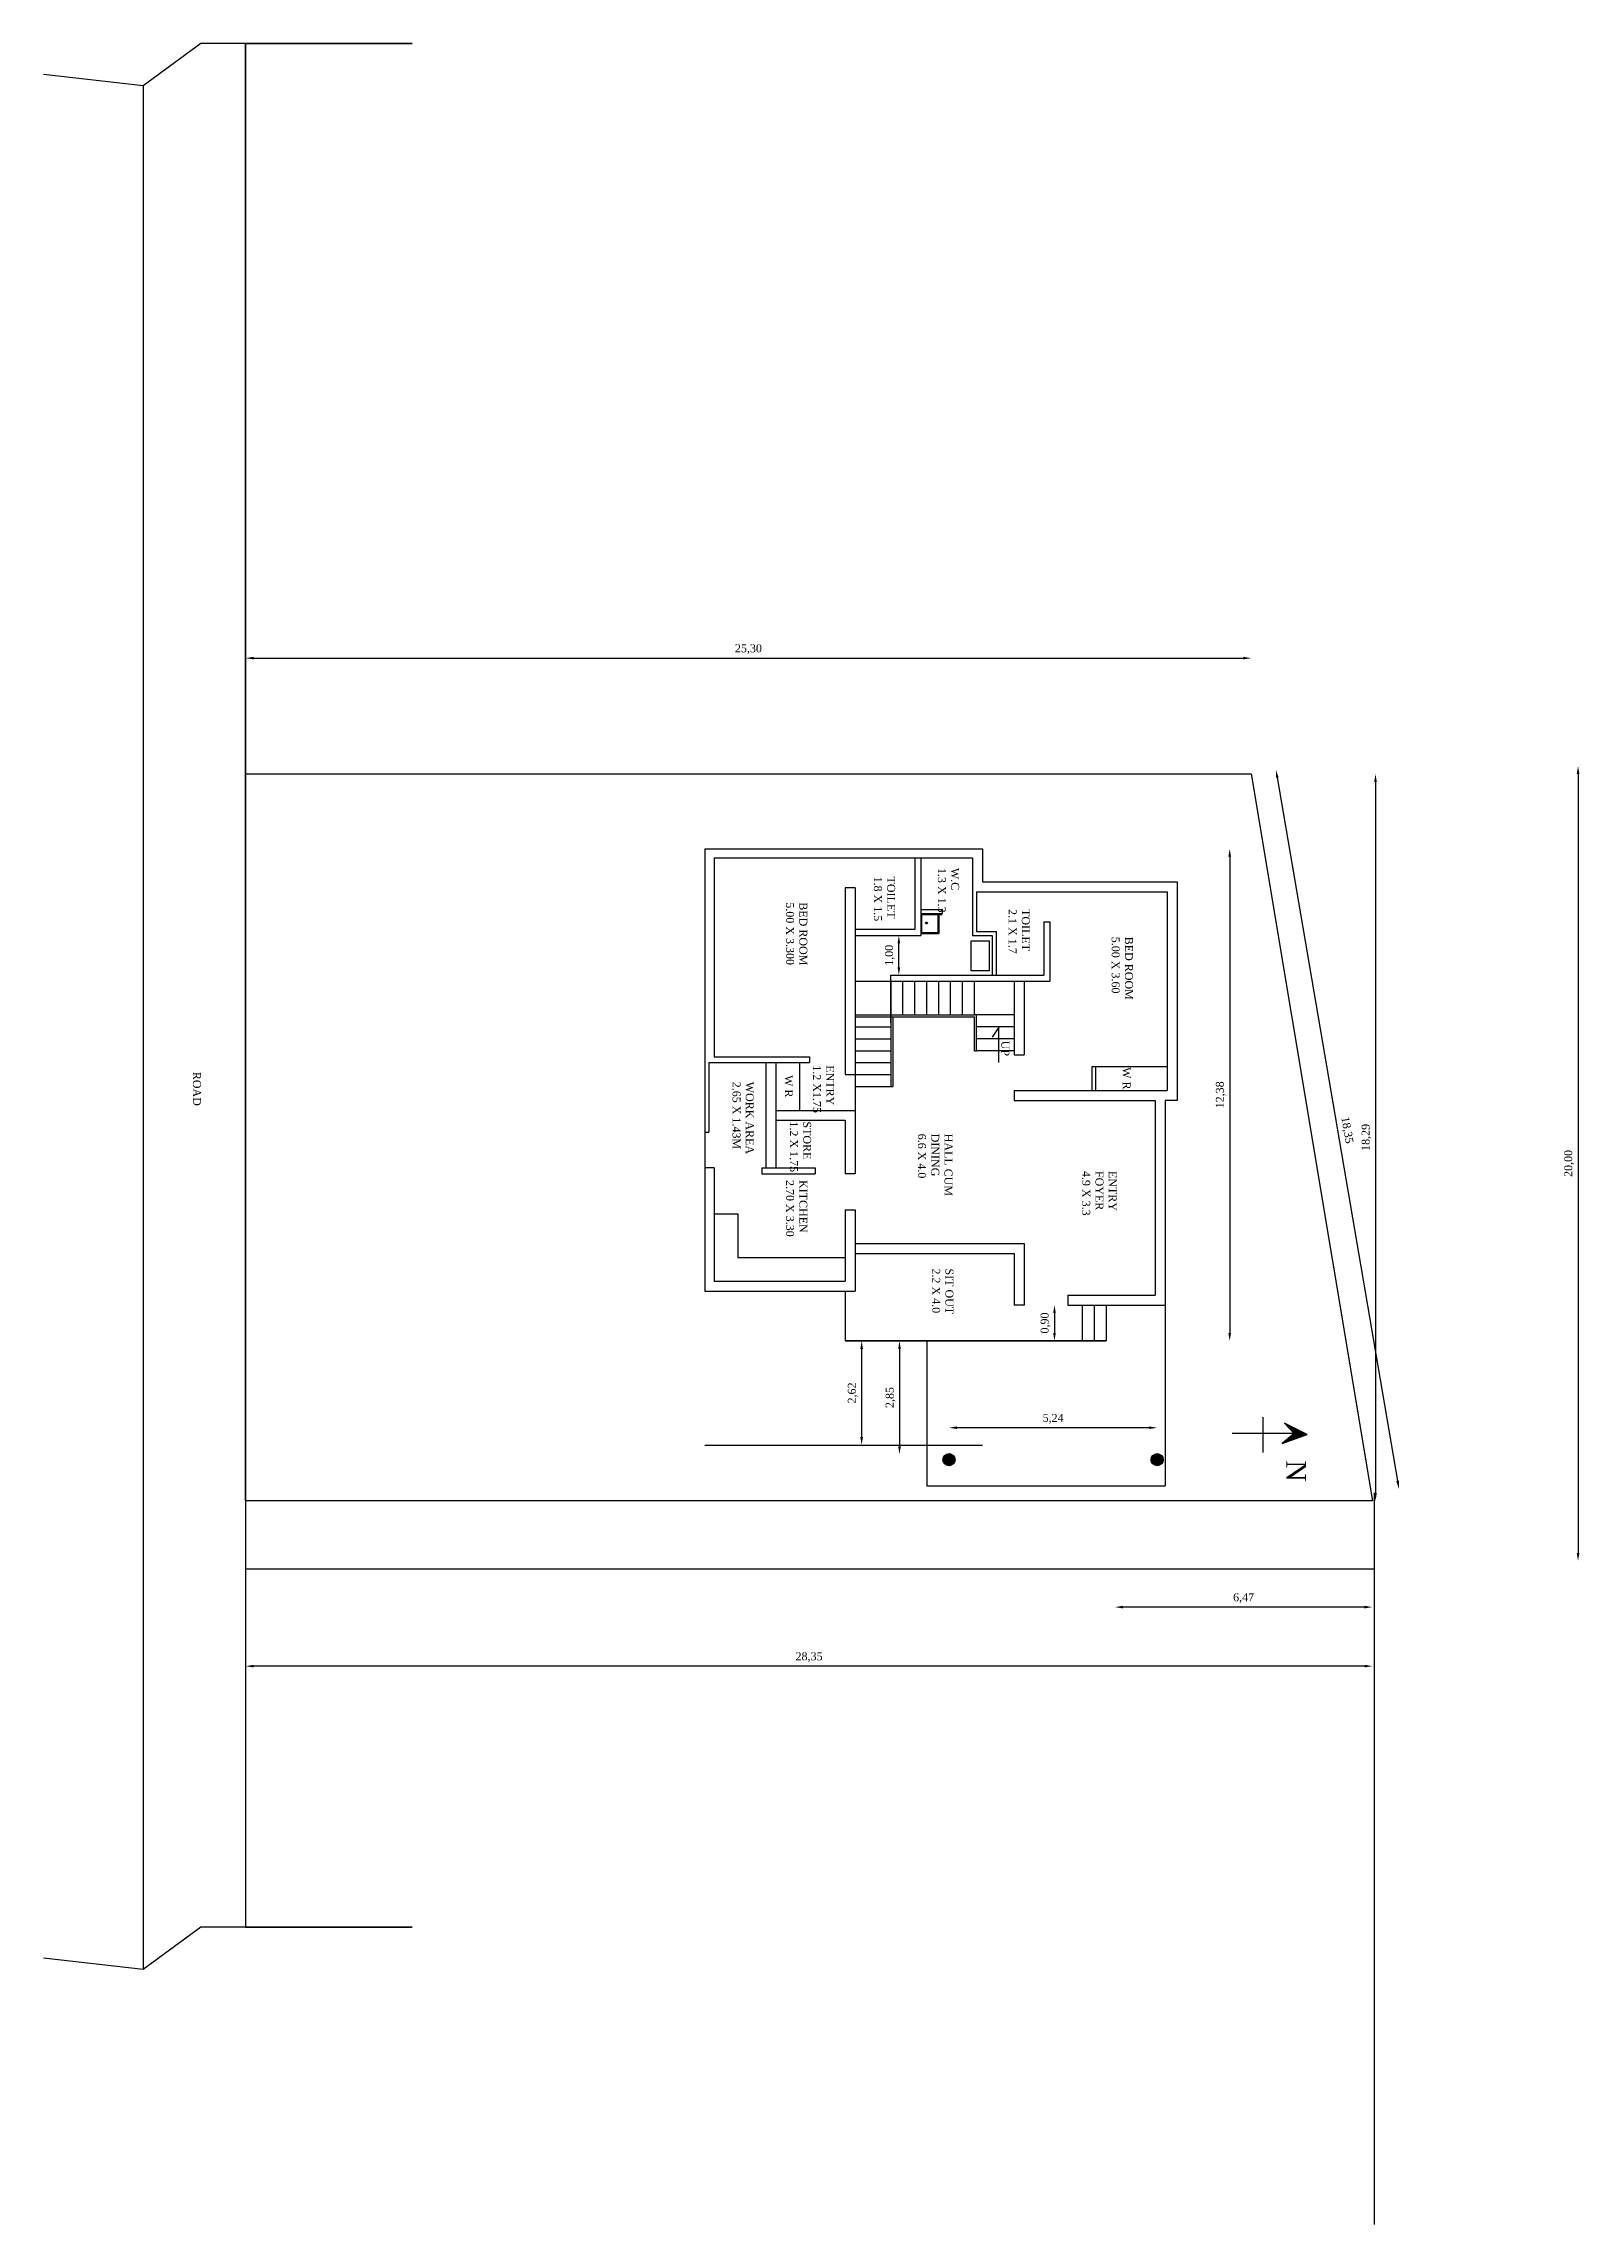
# Model space of a CAD drawing. Header units: millimetres. Extents: x -11 to 80, y 143 to 258.
# Drawn here: x 34.9 to 73.6, y 158.1 to 213 of the extents above; entities that cross this region are included whole.
import ezdxf

# ---------------------------------------------------------------- set-up
doc = ezdxf.new("R2010")
doc.units = ezdxf.units.MM
doc.styles.get("Standard").update_dxf_attribs({"font": 'times.ttf'})
doc.dimstyles.new('ISO-25', dxfattribs={"dimtxt": 0.2, "dimasz": 0.2, "dimexe": 1.25, "dimexo": 0.625, "dimgap": 0.1, "dimtad": 1, "dimzin": 1, "dimtxsty": 'Standard', "dimcen": 2.5, "dimse1": 1, "dimse2": 1, "dimazin": 0, "dimtfac": 1, "dimtmove": 0, "dimatfit": 3, "dimfxl": 0, "dimarcsym": 0})

msp = doc.modelspace()

# ---------------------------------------------------------------- texts
at = {"color": 1, "attachment_point": 1, "rotation": 270}
for s, insert, char_height, width in [('W.C\\P1.3 X 1.3', (57.954, 192.231), 0.2, 1.61091), ('TOILET \\P1.8 X 1.5', (56.344, 192.014), 0.2, 1.61091), ('BED ROOM\\P5.00 X 3.300', (54.134, 191.365), 0.2, 3.62116), ('TOILET\\P2.1 X 1.7', (59.732, 191.196), 0.2, 1.61091), ('BED ROOM\\P5.00 X 3.60', (62.327, 190.499), 0.2, 3.62116), ('UP', (59.218, 187.883), 0.2, 0.48496), ('ROAD ', (38.878, 187.101), 0.2, 1.61091), ('ENTRY\\P1.2 X1.75', (54.809, 187.265), 0.2, 1.61091), ('W R', (62.268, 187.218), 0.2, 1.61091), ('WORK AREA 2.65 X 1.43M', (52.787, 186.852), 0.2, 2.07584), ('W R', (53.769, 187.018), 0.2, 1.61091), ('STORE\\P1.2 X 1.75', (54.23, 185.854), 0.2, 3.62116), ('HALL CUM DINING\\P6.6 X 4.0', (57.786, 185.545), 0.2, 1.61091), ('KITCHEN\\P2.70 X 3.30', (54.134, 184.379), 0.2, 3.62116), ('ENTRY FOYER\\P4.9 X 3.3', (61.919, 184.607), 0.2, 1.61091), ('SIT OUT\\P2.2 X 4.0', (57.81, 182.154), 0.2, 1.61091), ('N', (66.683, 177.331), 0.5, 1.22061)]:
    msp.add_mtext(s, dxfattribs=dict(at, insert=insert, char_height=char_height, width=width))

# ---------------------------------------------------------------- blocks, each defined once
blk = doc.blocks.new('*D47')
at = {"color": 0, "lineweight": -2}
blk.add_line((73.526, 194.596), (73.526, 174.996), dxfattribs=at)
at = {"color": 0}
for points in [[(73.493, 194.596), (73.56, 194.596), (73.526, 194.796)], [(73.493, 174.996), (73.56, 174.996), (73.526, 174.796)]]:
    blk.add_solid(points, dxfattribs=at)
at = {"layer": 'Defpoints', "color": 0}
for p in [(60.241, 194.796), (63.334, 174.796), (73.526, 174.796)]:
    blk.add_point(p, dxfattribs=at)
at = {"color": 0, "insert": (73.302, 184.796), "char_height": 0.2, "attachment_point": 5, "rotation": 90}
blk.add_mtext('20,00', dxfattribs=at)
blk = doc.blocks.new('*D46')
at = {"color": 0, "lineweight": -2}
blk.add_line((55.502, 177.912), (55.502, 180.132), dxfattribs=at)
at = {"color": 0}
for points in [[(55.468, 180.132), (55.535, 180.132), (55.502, 180.332)], [(55.468, 177.912), (55.535, 177.912), (55.502, 177.712)]]:
    blk.add_solid(points, dxfattribs=at)
at = {"layer": 'Defpoints', "color": 0}
for p in [(55.502, 180.332), (61.652, 180.332), (58.539, 177.712)]:
    blk.add_point(p, dxfattribs=at)
at = {"color": 0, "insert": (55.277, 179.022), "char_height": 0.2, "attachment_point": 5, "rotation": 90}
blk.add_mtext('2,62', dxfattribs=at)
blk = doc.blocks.new('*D45')
at = {"color": 0, "lineweight": -2}
blk.add_line((40.203, 197.508), (65.103, 197.508), dxfattribs=at)
at = {"color": 0}
for points in [[(40.203, 197.542), (40.203, 197.475), (40.003, 197.508)], [(65.103, 197.542), (65.103, 197.475), (65.303, 197.508)]]:
    blk.add_solid(points, dxfattribs=at)
at = {"layer": 'Defpoints', "color": 0}
for p in [(65.303, 197.508), (40.003, 194.596), (65.303, 194.596)]:
    blk.add_point(p, dxfattribs=at)
at = {"color": 0, "insert": (52.653, 197.733), "char_height": 0.2, "attachment_point": 5}
blk.add_mtext('25,30', dxfattribs=at)
blk = doc.blocks.new('*D44')
at = {"color": 0, "lineweight": -2}
blk.add_line((68.153, 172.149), (40.203, 172.149), dxfattribs=at)
at = {"color": 0}
for points in [[(40.203, 172.183), (40.203, 172.116), (40.003, 172.149)], [(68.153, 172.183), (68.153, 172.116), (68.353, 172.149)]]:
    blk.add_solid(points, dxfattribs=at)
at = {"layer": 'Defpoints', "color": 0}
for p in [(40.003, 176.306), (68.353, 176.306), (40.003, 172.149)]:
    blk.add_point(p, dxfattribs=at)
at = {"color": 0, "insert": (54.178, 172.374), "char_height": 0.2, "attachment_point": 5}
blk.add_mtext('28,35', dxfattribs=at)
blk = doc.blocks.new('*D43')
at = {"color": 0, "lineweight": -2}
blk.add_line((65.958, 194.505), (68.984, 176.809), dxfattribs=at)
at = {"color": 0}
for points in [[(65.991, 194.51), (65.925, 194.499), (65.924, 194.702)], [(69.017, 176.815), (68.951, 176.803), (69.018, 176.612)]]:
    blk.add_solid(points, dxfattribs=at)
at = {"layer": 'Defpoints', "color": 0}
for p in [(65.303, 194.596), (68.397, 176.506), (69.018, 176.612)]:
    blk.add_point(p, dxfattribs=at)
at = {"color": 0, "insert": (67.703, 185.632), "char_height": 0.2, "attachment_point": 5, "rotation": 279.7038}
blk.add_mtext('18,35', dxfattribs=at)
blk = doc.blocks.new('*D38')
at = {"color": 0, "lineweight": -2}
blk.add_line((68.148, 173.635), (62.074, 173.635), dxfattribs=at)
at = {"color": 0}
for points in [[(62.074, 173.668), (62.074, 173.601), (61.874, 173.635)], [(68.148, 173.668), (68.148, 173.601), (68.348, 173.635)]]:
    blk.add_solid(points, dxfattribs=at)
at = {"layer": 'Defpoints', "color": 0}
for p in [(61.874, 176.213), (68.348, 176.213), (61.874, 173.635)]:
    blk.add_point(p, dxfattribs=at)
at = {"color": 0, "insert": (65.111, 173.859), "char_height": 0.2, "attachment_point": 5}
blk.add_mtext('6,47', dxfattribs=at)
blk = doc.blocks.new('*D37')
at = {"color": 0, "lineweight": -2}
blk.add_line((62.737, 178.147), (57.899, 178.147), dxfattribs=at)
at = {"color": 0}
for points in [[(57.899, 178.181), (57.899, 178.114), (57.699, 178.147)], [(62.737, 178.181), (62.737, 178.114), (62.937, 178.147)]]:
    blk.add_solid(points, dxfattribs=at)
at = {"layer": 'Defpoints', "color": 0}
for p in [(57.699, 178.147), (57.699, 177.344), (62.937, 177.344)]:
    blk.add_point(p, dxfattribs=at)
at = {"color": 0, "insert": (60.318, 178.372), "char_height": 0.2, "attachment_point": 5}
blk.add_mtext('5,24', dxfattribs=at)
blk = doc.blocks.new('*D36')
at = {"color": 0, "lineweight": -2}
blk.add_line((68.43, 194.396), (68.43, 176.506), dxfattribs=at)
at = {"color": 0}
for points in [[(68.397, 194.396), (68.463, 194.396), (68.43, 194.596)], [(68.397, 176.506), (68.463, 176.506), (68.43, 176.306)]]:
    blk.add_solid(points, dxfattribs=at)
at = {"layer": 'Defpoints', "color": 0}
for p in [(65.303, 194.596), (68.353, 176.306), (68.43, 176.306)]:
    blk.add_point(p, dxfattribs=at)
at = {"color": 0, "insert": (68.205, 185.451), "char_height": 0.2, "attachment_point": 5, "rotation": 90}
blk.add_mtext('18,29', dxfattribs=at)
blk = doc.blocks.new('*D35')
at = {"color": 0, "lineweight": -2}
blk.add_line((64.761, 192.512), (64.761, 180.532), dxfattribs=at)
at = {"color": 0}
for points in [[(64.728, 192.512), (64.795, 192.512), (64.761, 192.712)], [(64.728, 180.532), (64.795, 180.532), (64.761, 180.332)]]:
    blk.add_solid(points, dxfattribs=at)
at = {"layer": 'Defpoints', "color": 0}
for p in [(58.539, 192.712), (55.089, 180.332), (64.761, 180.332)]:
    blk.add_point(p, dxfattribs=at)
at = {"color": 0, "insert": (64.537, 186.522), "char_height": 0.2, "attachment_point": 5, "rotation": 90}
blk.add_mtext('12,38', dxfattribs=at)
blk = doc.blocks.new('*D34')
at = {"color": 0, "lineweight": -2}
blk.add_line((56.453, 180.132), (56.453, 177.682), dxfattribs=at)
at = {"color": 0}
for points in [[(56.42, 180.132), (56.487, 180.132), (56.453, 180.332)], [(56.42, 177.682), (56.487, 177.682), (56.453, 177.482)]]:
    blk.add_solid(points, dxfattribs=at)
at = {"layer": 'Defpoints', "color": 0}
for p in [(57.139, 180.332), (56.453, 177.482), (57.139, 177.482)]:
    blk.add_point(p, dxfattribs=at)
at = {"color": 0, "insert": (56.229, 178.907), "char_height": 0.2, "attachment_point": 5, "rotation": 90}
blk.add_mtext('2,85', dxfattribs=at)
blk = doc.blocks.new('*D33')
at = {"color": 0, "lineweight": -2}
blk.add_line((60.353, 181.032), (60.353, 180.532), dxfattribs=at)
at = {"color": 0}
for points in [[(60.319, 181.032), (60.386, 181.032), (60.353, 181.232)], [(60.319, 180.532), (60.386, 180.532), (60.353, 180.332)]]:
    blk.add_solid(points, dxfattribs=at)
at = {"layer": 'Defpoints', "color": 0}
for p in [(60.689, 181.232), (60.353, 180.332), (61.052, 180.332)]:
    blk.add_point(p, dxfattribs=at)
at = {"color": 0, "insert": (60.128, 180.782), "char_height": 0.2, "attachment_point": 5, "rotation": 90}
blk.add_mtext('0,90', dxfattribs=at)
blk = doc.blocks.new('*D32')
at = {"color": 0, "lineweight": -2}
blk.add_line((56.437, 189.732), (56.437, 190.332), dxfattribs=at)
at = {"color": 0}
for points in [[(56.404, 190.332), (56.471, 190.332), (56.437, 190.532)], [(56.404, 189.732), (56.471, 189.732), (56.437, 189.532)]]:
    blk.add_solid(points, dxfattribs=at)
at = {"layer": 'Defpoints', "color": 0}
for p in [(56.437, 190.532), (56.989, 190.532), (56.239, 189.532)]:
    blk.add_point(p, dxfattribs=at)
at = {"color": 0, "insert": (56.213, 190.032), "char_height": 0.2, "attachment_point": 5, "rotation": 90}
blk.add_mtext('1,00', dxfattribs=at)

# ---------------------------------------------------------------- dimensions: what is measured, and where the dimension line sits
at = {"color": 1}
for base, p1, p2, picture, middle in [((65.303, 197.508), (40.003, 194.596), (65.303, 194.596), '*D45', (52.653, 197.733)), ((57.699, 178.147), (62.937, 177.344), (57.699, 177.344), '*D37', (60.318, 178.372)), ((61.874, 173.635), (68.348, 176.213), (61.874, 176.213), '*D38', (65.111, 173.859))]:
    dim = msp.add_linear_dim(base=base, p1=p1, p2=p2, dimstyle='ISO-25', dxfattribs=at)
    dim.commit()
    dim.dimension.update_dxf_attribs({"geometry": picture, "text_midpoint": middle})
for base, p1, p2, picture, middle in [((73.526, 174.796), (60.241, 194.796), (63.334, 174.796), '*D47', (73.302, 184.796)), ((68.43, 176.306), (65.303, 194.596), (68.353, 176.306), '*D36', (68.205, 185.451)), ((64.761, 180.332), (58.539, 192.712), (55.089, 180.332), '*D35', (64.537, 186.522)), ((56.437, 190.532), (56.239, 189.532), (56.989, 190.532), '*D32', (56.213, 190.032)), ((60.353, 180.332), (60.689, 181.232), (61.052, 180.332), '*D33', (60.128, 180.782)), ((55.502, 180.332), (58.539, 177.712), (61.652, 180.332), '*D46', (55.277, 179.022)), ((56.453, 177.482), (57.139, 180.332), (57.139, 177.482), '*D34', (56.229, 178.907))]:
    dim = msp.add_linear_dim(base=base, p1=p1, p2=p2, angle=270, dimstyle='ISO-25', dxfattribs=at)
    dim.commit()
    dim.dimension.update_dxf_attribs({"geometry": picture, "text_midpoint": middle})
dim = msp.add_linear_dim(base=(69.018, 176.612), p1=(65.303, 194.596), p2=(68.397, 176.506), angle=279.7038, dimstyle='ISO-25', dxfattribs=at)
dim.commit()
dim.dimension.update_dxf_attribs({"geometry": '*D43', "text_midpoint": (67.482, 185.594), "dimtype": 161})
dim = msp.add_aligned_dim(p1=(68.353, 176.306), p2=(40.003, 176.306), distance=4.156, dimstyle='ISO-25', dxfattribs=at)
dim.commit()
dim.dimension.update_dxf_attribs({"geometry": '*D44', "text_midpoint": (54.178, 172.374)})

# ---------------------------------------------------------------- hatches: boundary and pattern name
for points in [[(66.712, 177.977), (66.138, 178.265), (66.382, 178.006), (66.08, 177.748)], [(57.699, 177.191, 0.789139), (57.768, 177.482), (57.629, 177.482, 0.789139)], [(62.937, 177.191, 0.789139), (63.007, 177.482), (62.868, 177.482, 0.789139)]]:
    msp.add_hatch(color=1).paths.add_polyline_path(points)

# ---------------------------------------------------------------- linework, layer by layer
at = {"color": 1}
for p, q in [((38.873, 212.968), (37.428, 211.904)), ((44.195, 212.968), (38.873, 212.968)), ((40.003, 212.968), (44.195, 212.968)), ((40.003, 212.968), (40.003, 165.583)), ((40.003, 194.596), (40.003, 212.968)), ((37.428, 211.904), (34.919, 212.19)), ((37.428, 211.904), (37.428, 164.519)), ((40.003, 176.306), (40.003, 194.596)), ((40.003, 194.596), (65.303, 194.596)), ((65.303, 194.596), (68.353, 176.306)), ((51.559, 192.712), (58.539, 192.712)), ((51.559, 192.712), (51.559, 181.582)), ((58.539, 192.712), (58.539, 191.882)), ((51.789, 192.482), (51.789, 187.482)), ((51.789, 192.482), (51.789, 187.482)), ((51.789, 192.482), (58.289, 192.482)), ((56.839, 192.482), (56.839, 190.682)), ((56.989, 192.482), (56.989, 190.532)), ((58.289, 192.482), (58.289, 190.532)), ((55.339, 191.732), (55.089, 191.732)), ((55.089, 191.732), (55.089, 187.032)), ((55.339, 191.732), (55.339, 184.532)), ((58.389, 191.632), (58.389, 190.632)), ((58.389, 191.632), (63.189, 191.632)), ((58.539, 191.882), (63.439, 191.882)), ((63.189, 191.632), (63.189, 186.632)), ((63.439, 191.882), (63.439, 186.382)), ((56.989, 191.182), (57.529, 191.182)), ((56.989, 191.082), (57.529, 191.082)), ((56.989, 191.062), (57.529, 191.062)), ((57.009, 191.062), (57.009, 190.602)), ((57.419, 191.062), (57.419, 190.602)), ((57.439, 191.062), (57.439, 190.582)), ((57.529, 191.182), (57.529, 191.082)), ((57.529, 191.182), (57.529, 191.082)), ((56.839, 190.682), (55.339, 190.682)), ((55.339, 190.532), (56.989, 190.532)), ((56.989, 190.602), (57.419, 190.602)), ((56.989, 190.582), (57.439, 190.582)), ((58.289, 190.532), (58.789, 190.532)), ((58.389, 190.632), (58.889, 190.632)), ((58.789, 190.532), (58.789, 189.532)), ((58.889, 190.632), (58.889, 189.532)), ((60.089, 190.878), (60.239, 190.878)), ((60.089, 190.878), (60.089, 189.722)), ((60.239, 190.878), (60.239, 189.722)), ((55.339, 189.382), (59.339, 189.382)), ((56.239, 189.382), (56.239, 189.532)), ((56.239, 189.532), (59.339, 189.532)), ((56.239, 188.332), (56.239, 189.382)), ((56.239, 189.382), (56.239, 186.732)), ((56.539, 188.532), (56.539, 189.382)), ((56.839, 188.532), (56.839, 189.382)), ((57.139, 188.532), (57.139, 189.382)), ((57.439, 188.532), (57.439, 189.382)), ((57.739, 188.532), (57.739, 189.382)), ((58.039, 188.532), (58.039, 189.382)), ((58.289, 189.382), (60.239, 189.382)), ((58.339, 188.532), (58.339, 189.382)), ((58.439, 189.532), (60.089, 189.532)), ((59.339, 189.382), (59.339, 187.532)), ((59.589, 189.382), (59.589, 187.532)), ((60.089, 189.722), (60.089, 189.532)), ((60.239, 189.722), (60.239, 189.382)), ((60.239, 189.722), (60.239, 189.382)), ((58.339, 189.26), (58.339, 189.26)), ((55.339, 188.532), (58.339, 188.532)), ((55.339, 188.482), (58.339, 188.482)), ((55.339, 188.482), (58.339, 188.482)), ((55.339, 188.232), (56.239, 188.232)), ((56.289, 188.482), (56.289, 186.732)), ((59.339, 188.532), (58.339, 188.532)), ((58.339, 187.632), (58.339, 188.482)), ((58.389, 187.632), (58.389, 188.532)), ((59.339, 188.232), (58.389, 188.232)), ((58.953, 188.227), (58.781, 187.977)), ((58.953, 187.336), (58.953, 188.243)), ((55.339, 187.932), (56.239, 187.932)), ((55.339, 187.632), (56.239, 187.632)), ((58.339, 187.632), (58.389, 187.632)), ((59.339, 187.932), (58.389, 187.932)), ((59.339, 187.632), (58.389, 187.632)), ((51.659, 187.332), (51.659, 185.582)), ((51.659, 187.332), (54.189, 187.332)), ((51.789, 187.482), (54.189, 187.482)), ((53.089, 187.332), (53.089, 184.682)), ((53.339, 187.332), (53.339, 184.682)), ((53.939, 187.332), (53.939, 186.132)), ((54.189, 187.482), (54.189, 187.332)), ((55.339, 187.332), (56.239, 187.332)), ((59.339, 187.532), (59.589, 187.532)), ((61.289, 187.232), (61.289, 186.632)), ((61.289, 187.232), (63.189, 187.232)), ((61.389, 187.232), (61.389, 186.632)), ((55.089, 187.032), (55.339, 187.032)), ((55.339, 187.032), (56.239, 187.032)), ((55.339, 186.732), (56.289, 186.732)), ((59.339, 186.632), (59.339, 186.382)), ((59.339, 186.632), (63.189, 186.632)), ((53.339, 186.132), (55.339, 186.132)), ((59.339, 186.382), (62.889, 186.382)), ((62.889, 186.382), (62.889, 181.482)), ((63.439, 186.382), (63.139, 186.382)), ((63.139, 186.382), (63.139, 181.232)), ((51.559, 185.582), (51.659, 185.582)), ((51.559, 185.582), (51.659, 185.582)), ((53.339, 185.882), (55.089, 185.882)), ((55.089, 185.882), (55.089, 184.532)), ((51.789, 184.682), (51.559, 184.682)), ((51.789, 184.682), (51.789, 181.832)), ((51.789, 184.532), (51.789, 181.832)), ((52.989, 184.682), (52.989, 184.532)), ((52.989, 184.682), (54.329, 184.682)), ((52.989, 184.532), (54.329, 184.532)), ((53.339, 184.682), (54.329, 184.682)), ((54.329, 184.682), (54.329, 184.532)), ((55.339, 184.532), (55.089, 184.532)), ((51.789, 183.532), (52.389, 183.532)), ((52.389, 183.532), (52.389, 182.432)), ((55.089, 183.632), (55.089, 181.832)), ((55.089, 183.632), (55.339, 183.632)), ((55.339, 183.632), (55.339, 181.582)), ((55.339, 182.782), (59.589, 182.782)), ((59.589, 182.782), (59.589, 181.232)), ((52.389, 182.432), (55.089, 182.432)), ((55.339, 182.532), (59.339, 182.532)), ((59.339, 182.532), (59.339, 181.232)), ((51.789, 181.832), (55.089, 181.832)), ((51.559, 181.582), (55.339, 181.582)), ((55.089, 181.582), (55.089, 180.332)), ((59.589, 181.232), (59.339, 181.232)), ((60.689, 181.482), (60.689, 181.232)), ((60.689, 181.482), (62.889, 181.482)), ((60.689, 181.232), (63.139, 181.232)), ((61.052, 181.219), (61.052, 180.332)), ((61.352, 181.219), (61.352, 180.332)), ((61.652, 181.219), (61.652, 180.332)), ((63.139, 181.232), (63.139, 176.682)), ((55.089, 180.332), (61.652, 180.332)), ((61.652, 180.332), (55.089, 180.332)), ((57.139, 180.332), (57.139, 176.682)), ((65.594, 178.417), (65.594, 177.528)), ((66.365, 178.002), (64.824, 178.002)), ((66.382, 178.006), (66.08, 177.748)), ((66.08, 177.748), (66.712, 177.977)), ((66.138, 178.265), (66.382, 178.006)), ((66.712, 177.977), (66.138, 178.265)), ((51.559, 177.712), (58.539, 177.712)), ((57.139, 176.682), (63.139, 176.682)), ((57.139, 176.682), (63.139, 176.682)), ((68.353, 176.306), (40.003, 176.306)), ((68.397, 176.506), (68.397, 158.106)), ((40.003, 174.596), (68.397, 174.596)), ((38.873, 165.583), (37.428, 164.519)), ((44.195, 165.583), (38.873, 165.583)), ((40.003, 165.583), (44.195, 165.583)), ((37.428, 164.519), (34.919, 164.805))]:
    msp.add_line(p, q, dxfattribs=at)
msp.add_lwpolyline([(58.709, 190.398), (58.709, 189.64), (58.256, 189.64), (58.256, 190.398)], close=True, dxfattribs=at)
for centre, radius in [((57.132, 190.845), 0.024), ((57.699, 177.344), 0.154), ((62.937, 177.344), 0.154)]:
    msp.add_circle(centre, radius, dxfattribs=at)

msp.set_redraw_order([(e.dxf.handle, doc.entitydb.next_handle()) for e in msp.query("TEXT MTEXT ATTDEF DIMENSION ARC_DIMENSION")])  # texts and dimensions are drawn at this point

doc.saveas('drawing.dxf')
